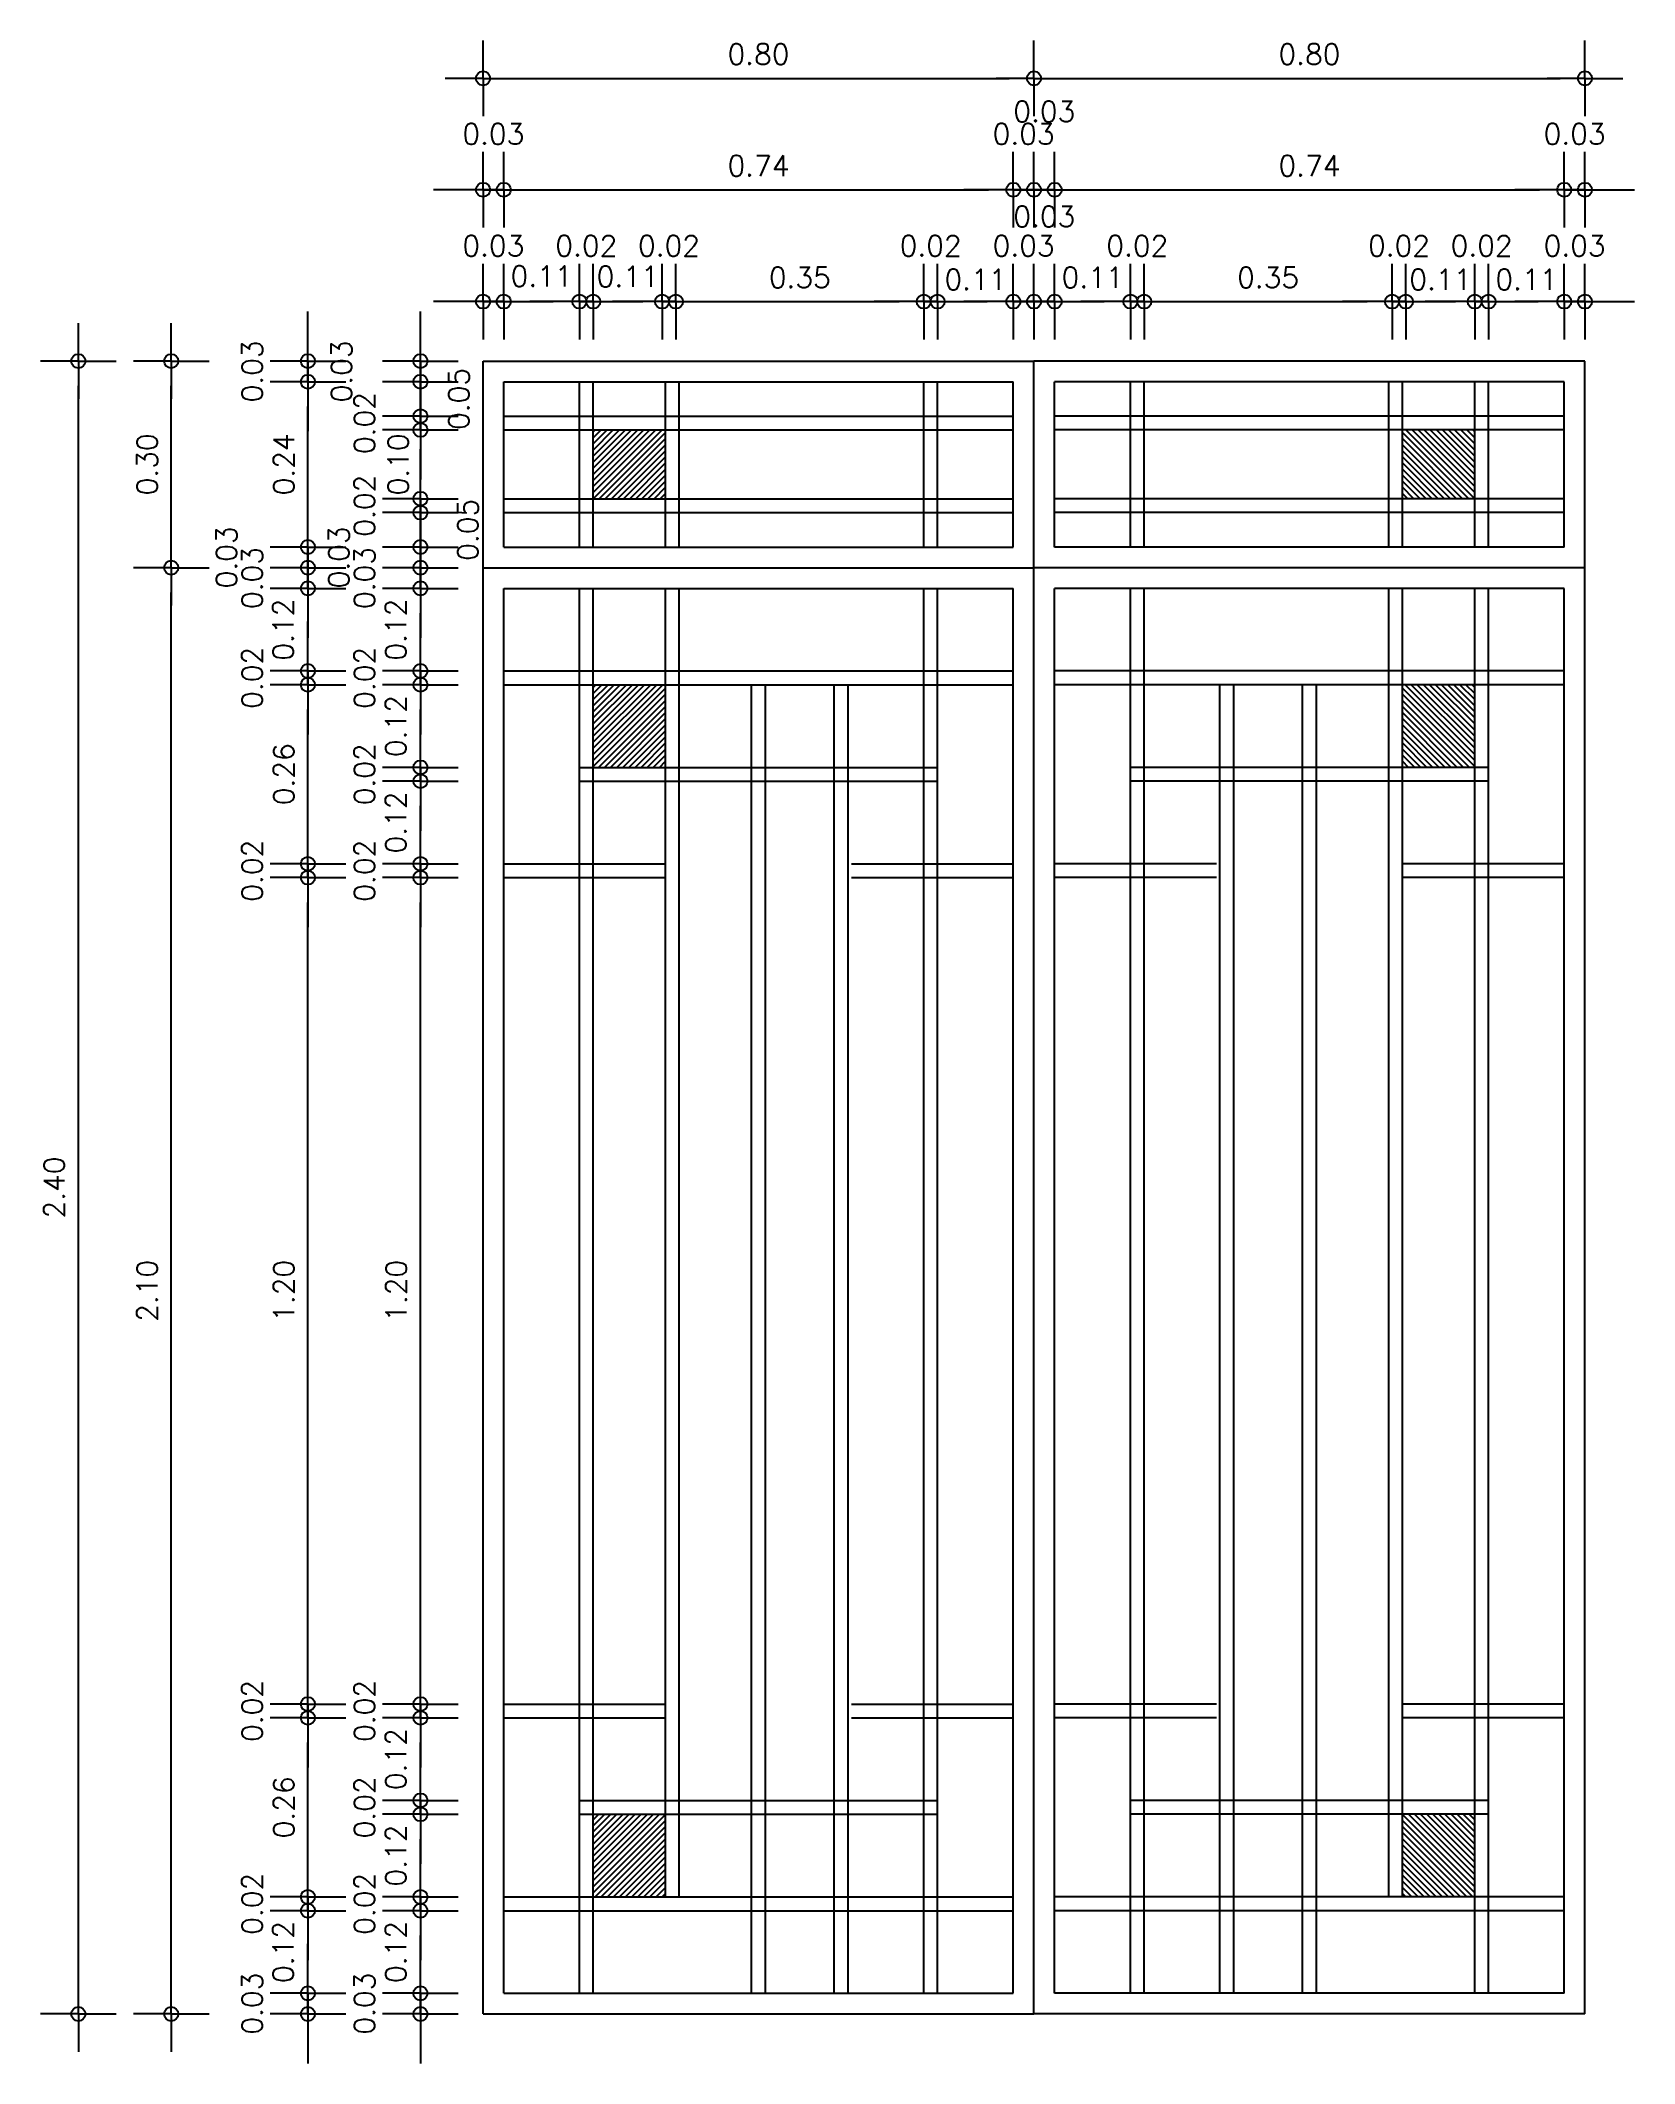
# Model space of a CAD drawing. Extents: x -599692 to 1491, y -9431878 to -451.
# Drawn here: x 1132.054 to 1134.368, y -464.35 to -461.413 of the extents above; entities that cross this region are included whole.
import ezdxf

# ---------------------------------------------------------------- set-up
doc = ezdxf.new("R2010")
doc.units = 0
doc.header["$LTSCALE"] = 0.5
doc.header["$MEASUREMENT"] = 0
doc.header["$PDMODE"] = 34
doc.layers.get('0').update_dxf_attribs({"linetype": 'CONTINUOUS'})
doc.layers.get('DEFPOINTS').update_dxf_attribs({"linetype": 'CONTINUOUS'})
for name, color, linetype in [('COTAS', 2, 'CONTINUOUS'), ('HACHURA', 253, 'CONTINUOUS'), ('P1', 1, 'CONTINUOUS')]:
    doc.layers.add(name, color=color, linetype=linetype)
doc.styles.add('ROMANS', font='romans')
doc.dimstyles.new('BOLA50$0', dxfattribs={"dimscale": 0.5, "dimtxt": 0.25, "dimasz": 0.18, "dimexe": 0.18, "dimexo": 0.0625, "dimgap": 0.1, "dimtad": 1, "dimzin": 0, "dimdsep": 46, "dimtxsty": 'ROMANS', "dimblk1": 'BOLA', "dimblk2": 'BOLA', "dimsah": 1, "dimcen": 0.09, "dimse1": 1, "dimse2": 1, "dimclrt": 256, "dimadec": 0, "dimazin": 0, "dimtfac": 1, "dimtofl": 0, "dimtmove": 2, "dimatfit": 3, "dimldrblk": 'BOLA', "dimfxl": 1, "dimtolj": 1, "dimtzin": 0, "dimarcsym": 0})
pattern_1 = [(45, (838.0619964, -393.711397), (-0.00441941738, 0.00441941738), [])]
pattern_2 = [(135, (1428.930403, -393.711397), (0.00441941738, 0.00441941738), [])]

msp = doc.modelspace()

# ---------------------------------------------------------------- texts
at = {"layer": 'COTAS', "color": 3, "linetype": 'Continuous', "char_height": 0.03, "attachment_point": 5, "style": 'ROMANS'}
for s, insert in [('\\A1;0.03', (1133.5112, -461.5161)), ('\\A1;0.03', (1133.5112, -461.6687)), ('\\A1;0.11', (1132.7812, -461.7553)), ('0.11', (1132.9062, -461.7559)), ('\\A1;0.11', (1133.4112, -461.7602)), ('\\A1;0.11', (1133.5812, -461.757)), ('0.11', (1134.0862, -461.7602)), ('\\A1;0.11', (1134.2112, -461.7602))]:
    msp.add_mtext(s, dxfattribs=dict(at, insert=insert))
at = {"layer": 'COTAS', "color": 3, "linetype": 'Continuous', "char_height": 0.03, "attachment_point": 5, "rotation": 90, "style": 'ROMANS'}
for s, insert in [('\\A1;0.03', (1132.4909, -461.8935)), ('\\A1;0.05', (1132.661, -461.9335)), ('\\A1;0.10', (1132.5729, -462.0285)), ('\\A1;0.05', (1132.674, -462.1235)), ('\\A1;0.03', (1132.3235, -462.1635)), ('\\A1;0.03', (1132.4869, -462.1635)), ('\\A1;0.12', (1132.4062, -462.2685)), ('\\A1;0.12', (1132.5696, -462.2685)), ('\\A1;0.12', (1132.5696, -462.4085)), ('\\A1;0.12', (1132.5696, -462.5485)), ('\\A1;0.12', (1132.5696, -463.9085)), ('\\A1;0.12', (1132.5696, -464.0485)), ('\\A1;0.12', (1132.4062, -464.1885)), ('\\A1;0.12', (1132.5696, -464.1885))]:
    msp.add_mtext(s, dxfattribs=dict(at, insert=insert))

# ---------------------------------------------------------------- blocks, each defined once
blk = doc.blocks.new('BOLA')
for q in [(0, 1.528), (-1.528, 0), (0, -1.528), (1.528, 0)]:
    blk.add_line((0, 0), q)
blk.add_circle((0, 0), 0.284)
blk = doc.blocks.new('*D182')
at = {"layer": 'COTAS', "color": 0, "linetype": 'Continuous', "lineweight": -2}
for p, q in [((1132.6602, -461.7922), (1132.6242, -461.7922)), ((1132.7622, -461.7922), (1132.7982, -461.7922))]:
    blk.add_line(p, q, dxfattribs=at)
at = {"layer": 'DEFPOINTS', "color": 0, "linetype": 'Continuous'}
for p in [(1132.7262, -461.7922), (1132.6962, -461.8785), (1132.7262, -461.9085)]:
    blk.add_point(p, dxfattribs=at)
at = {"layer": 'COTAS', "color": 0, "linetype": 'Continuous', "lineweight": -2, "xscale": 0.036, "yscale": 0.036, "zscale": 0.036}
blk.add_blockref('BOLA', (1132.6962, -461.7922), dxfattribs=at)
at = {"layer": 'COTAS', "color": 0, "linetype": 'Continuous', "lineweight": -2, "xscale": 0.036, "yscale": 0.036, "zscale": 0.036, "rotation": 180}
blk.add_blockref('BOLA', (1132.7262, -461.7922), dxfattribs=at)
at = {"layer": 'COTAS', "linetype": 'Continuous', "insert": (1132.7112, -461.7112), "char_height": 0.03, "attachment_point": 5, "style": 'ROMANS'}
blk.add_mtext('\\A1;0.03', dxfattribs=at)
blk = doc.blocks.new('*D183')
at = {"layer": 'COTAS', "color": 0, "linetype": 'Continuous', "lineweight": -2}
for p, q in [((1132.8002, -461.7922), (1132.7642, -461.7922)), ((1132.8922, -461.7922), (1132.9282, -461.7922))]:
    blk.add_line(p, q, dxfattribs=at)
at = {"layer": 'DEFPOINTS', "color": 0, "linetype": 'Continuous'}
for p in [(1132.8562, -461.7922), (1132.8362, -461.9085), (1132.8562, -461.9085)]:
    blk.add_point(p, dxfattribs=at)
at = {"layer": 'COTAS', "color": 0, "linetype": 'Continuous', "lineweight": -2, "xscale": 0.036, "yscale": 0.036, "zscale": 0.036}
blk.add_blockref('BOLA', (1132.8362, -461.7922), dxfattribs=at)
at = {"layer": 'COTAS', "color": 0, "linetype": 'Continuous', "lineweight": -2, "xscale": 0.036, "yscale": 0.036, "zscale": 0.036, "rotation": 180}
blk.add_blockref('BOLA', (1132.8562, -461.7922), dxfattribs=at)
at = {"layer": 'COTAS', "linetype": 'Continuous', "insert": (1132.8462, -461.7112), "char_height": 0.03, "attachment_point": 5, "style": 'ROMANS'}
blk.add_mtext('\\A1;0.02', dxfattribs=at)
blk = doc.blocks.new('*D184')
at = {"layer": 'COTAS', "color": 0, "linetype": 'Continuous', "lineweight": -2}
for p, q in [((1132.9202, -461.7922), (1132.8842, -461.7922)), ((1133.0122, -461.7922), (1133.0482, -461.7922))]:
    blk.add_line(p, q, dxfattribs=at)
at = {"layer": 'DEFPOINTS', "color": 0, "linetype": 'Continuous'}
for p in [(1132.9762, -461.7922), (1132.9562, -461.9085), (1132.9762, -461.9085)]:
    blk.add_point(p, dxfattribs=at)
at = {"layer": 'COTAS', "color": 0, "linetype": 'Continuous', "lineweight": -2, "xscale": 0.036, "yscale": 0.036, "zscale": 0.036}
blk.add_blockref('BOLA', (1132.9562, -461.7922), dxfattribs=at)
at = {"layer": 'COTAS', "color": 0, "linetype": 'Continuous', "lineweight": -2, "xscale": 0.036, "yscale": 0.036, "zscale": 0.036, "rotation": 180}
blk.add_blockref('BOLA', (1132.9762, -461.7922), dxfattribs=at)
at = {"layer": 'COTAS', "linetype": 'Continuous', "insert": (1132.9662, -461.7112), "char_height": 0.03, "attachment_point": 5, "style": 'ROMANS'}
blk.add_mtext('\\A1;0.02', dxfattribs=at)
blk = doc.blocks.new('*D185')
at = {"layer": 'COTAS', "color": 0, "linetype": 'Continuous', "lineweight": -2}
blk.add_line((1133.0122, -461.7922), (1133.3002, -461.7922), dxfattribs=at)
at = {"layer": 'DEFPOINTS', "color": 0, "linetype": 'Continuous'}
for p in [(1133.3362, -461.7922), (1132.9762, -461.9085), (1133.3362, -461.9085)]:
    blk.add_point(p, dxfattribs=at)
at = {"layer": 'COTAS', "color": 0, "linetype": 'Continuous', "lineweight": -2, "xscale": 0.036, "yscale": 0.036, "zscale": 0.036, "rotation": 180}
blk.add_blockref('BOLA', (1132.9762, -461.7922), dxfattribs=at)
at = {"layer": 'COTAS', "color": 0, "linetype": 'Continuous', "lineweight": -2, "xscale": 0.036, "yscale": 0.036, "zscale": 0.036}
blk.add_blockref('BOLA', (1133.3362, -461.7922), dxfattribs=at)
at = {"layer": 'COTAS', "linetype": 'Continuous', "insert": (1133.1562, -461.7572), "char_height": 0.03, "attachment_point": 5, "style": 'ROMANS'}
blk.add_mtext('\\A1;0.35', dxfattribs=at)
blk = doc.blocks.new('*D186')
at = {"layer": 'COTAS', "color": 0, "linetype": 'Continuous', "lineweight": -2}
for p, q in [((1133.3002, -461.7922), (1133.2642, -461.7922)), ((1133.3922, -461.7922), (1133.4282, -461.7922))]:
    blk.add_line(p, q, dxfattribs=at)
at = {"layer": 'DEFPOINTS', "color": 0, "linetype": 'Continuous'}
for p in [(1133.3562, -461.7922), (1133.3362, -461.9085), (1133.3562, -461.9085)]:
    blk.add_point(p, dxfattribs=at)
at = {"layer": 'COTAS', "color": 0, "linetype": 'Continuous', "lineweight": -2, "xscale": 0.036, "yscale": 0.036, "zscale": 0.036}
blk.add_blockref('BOLA', (1133.3362, -461.7922), dxfattribs=at)
at = {"layer": 'COTAS', "color": 0, "linetype": 'Continuous', "lineweight": -2, "xscale": 0.036, "yscale": 0.036, "zscale": 0.036, "rotation": 180}
blk.add_blockref('BOLA', (1133.3562, -461.7922), dxfattribs=at)
at = {"layer": 'COTAS', "linetype": 'Continuous', "insert": (1133.3462, -461.7112), "char_height": 0.03, "attachment_point": 5, "style": 'ROMANS'}
blk.add_mtext('\\A1;0.02', dxfattribs=at)
blk = doc.blocks.new('*D187')
at = {"layer": 'COTAS', "color": 0, "linetype": 'Continuous', "lineweight": -2}
for p, q in [((1133.4302, -461.7922), (1133.3942, -461.7922)), ((1133.5322, -461.7922), (1133.5682, -461.7922))]:
    blk.add_line(p, q, dxfattribs=at)
at = {"layer": 'DEFPOINTS', "color": 0, "linetype": 'Continuous'}
for p in [(1133.4962, -461.7922), (1133.4962, -461.8785), (1133.4662, -461.9085)]:
    blk.add_point(p, dxfattribs=at)
at = {"layer": 'COTAS', "color": 0, "linetype": 'Continuous', "lineweight": -2, "xscale": 0.036, "yscale": 0.036, "zscale": 0.036}
blk.add_blockref('BOLA', (1133.4662, -461.7922), dxfattribs=at)
at = {"layer": 'COTAS', "color": 0, "linetype": 'Continuous', "lineweight": -2, "xscale": 0.036, "yscale": 0.036, "zscale": 0.036, "rotation": 180}
blk.add_blockref('BOLA', (1133.4962, -461.7922), dxfattribs=at)
at = {"layer": 'COTAS', "linetype": 'Continuous', "insert": (1133.4812, -461.7112), "char_height": 0.03, "attachment_point": 5, "style": 'ROMANS'}
blk.add_mtext('\\A1;0.03', dxfattribs=at)
blk = doc.blocks.new('*D188')
at = {"layer": 'COTAS', "color": 0, "linetype": 'Continuous', "lineweight": -2}
for p, q in [((1133.6002, -461.7922), (1133.5642, -461.7922)), ((1133.6922, -461.7922), (1133.7282, -461.7922))]:
    blk.add_line(p, q, dxfattribs=at)
at = {"layer": 'DEFPOINTS', "color": 0, "linetype": 'Continuous'}
for p in [(1133.6562, -461.7922), (1133.6362, -461.9085), (1133.6562, -461.9085)]:
    blk.add_point(p, dxfattribs=at)
at = {"layer": 'COTAS', "color": 0, "linetype": 'Continuous', "lineweight": -2, "xscale": 0.036, "yscale": 0.036, "zscale": 0.036}
blk.add_blockref('BOLA', (1133.6362, -461.7922), dxfattribs=at)
at = {"layer": 'COTAS', "color": 0, "linetype": 'Continuous', "lineweight": -2, "xscale": 0.036, "yscale": 0.036, "zscale": 0.036, "rotation": 180}
blk.add_blockref('BOLA', (1133.6562, -461.7922), dxfattribs=at)
at = {"layer": 'COTAS', "linetype": 'Continuous', "insert": (1133.6462, -461.7112), "char_height": 0.03, "attachment_point": 5, "style": 'ROMANS'}
blk.add_mtext('\\A1;0.02', dxfattribs=at)
blk = doc.blocks.new('*D189')
at = {"layer": 'COTAS', "color": 0, "linetype": 'Continuous', "lineweight": -2}
blk.add_line((1133.6922, -461.7922), (1133.9802, -461.7922), dxfattribs=at)
at = {"layer": 'DEFPOINTS', "color": 0, "linetype": 'Continuous'}
for p in [(1134.0162, -461.7922), (1133.6562, -461.9085), (1134.0162, -461.9085)]:
    blk.add_point(p, dxfattribs=at)
at = {"layer": 'COTAS', "color": 0, "linetype": 'Continuous', "lineweight": -2, "xscale": 0.036, "yscale": 0.036, "zscale": 0.036, "rotation": 180}
blk.add_blockref('BOLA', (1133.6562, -461.7922), dxfattribs=at)
at = {"layer": 'COTAS', "color": 0, "linetype": 'Continuous', "lineweight": -2, "xscale": 0.036, "yscale": 0.036, "zscale": 0.036}
blk.add_blockref('BOLA', (1134.0162, -461.7922), dxfattribs=at)
at = {"layer": 'COTAS', "linetype": 'Continuous', "insert": (1133.8362, -461.7572), "char_height": 0.03, "attachment_point": 5, "style": 'ROMANS'}
blk.add_mtext('\\A1;0.35', dxfattribs=at)
blk = doc.blocks.new('*D190')
at = {"layer": 'COTAS', "color": 0, "linetype": 'Continuous', "lineweight": -2}
for p, q in [((1133.9802, -461.7922), (1133.9442, -461.7922)), ((1134.0722, -461.7922), (1134.1082, -461.7922))]:
    blk.add_line(p, q, dxfattribs=at)
at = {"layer": 'DEFPOINTS', "color": 0, "linetype": 'Continuous'}
for p in [(1134.0362, -461.7922), (1134.0162, -461.9085), (1134.0362, -461.9085)]:
    blk.add_point(p, dxfattribs=at)
at = {"layer": 'COTAS', "color": 0, "linetype": 'Continuous', "lineweight": -2, "xscale": 0.036, "yscale": 0.036, "zscale": 0.036}
blk.add_blockref('BOLA', (1134.0162, -461.7922), dxfattribs=at)
at = {"layer": 'COTAS', "color": 0, "linetype": 'Continuous', "lineweight": -2, "xscale": 0.036, "yscale": 0.036, "zscale": 0.036, "rotation": 180}
blk.add_blockref('BOLA', (1134.0362, -461.7922), dxfattribs=at)
at = {"layer": 'COTAS', "linetype": 'Continuous', "insert": (1134.0262, -461.7112), "char_height": 0.03, "attachment_point": 5, "style": 'ROMANS'}
blk.add_mtext('\\A1;0.02', dxfattribs=at)
blk = doc.blocks.new('*D191')
at = {"layer": 'COTAS', "color": 0, "linetype": 'Continuous', "lineweight": -2}
for p, q in [((1134.1002, -461.7922), (1134.0642, -461.7922)), ((1134.1922, -461.7922), (1134.2282, -461.7922))]:
    blk.add_line(p, q, dxfattribs=at)
at = {"layer": 'DEFPOINTS', "color": 0, "linetype": 'Continuous'}
for p in [(1134.1562, -461.7922), (1134.1362, -461.9085), (1134.1562, -461.9085)]:
    blk.add_point(p, dxfattribs=at)
at = {"layer": 'COTAS', "color": 0, "linetype": 'Continuous', "lineweight": -2, "xscale": 0.036, "yscale": 0.036, "zscale": 0.036}
blk.add_blockref('BOLA', (1134.1362, -461.7922), dxfattribs=at)
at = {"layer": 'COTAS', "color": 0, "linetype": 'Continuous', "lineweight": -2, "xscale": 0.036, "yscale": 0.036, "zscale": 0.036, "rotation": 180}
blk.add_blockref('BOLA', (1134.1562, -461.7922), dxfattribs=at)
at = {"layer": 'COTAS', "linetype": 'Continuous', "insert": (1134.1462, -461.7112), "char_height": 0.03, "attachment_point": 5, "style": 'ROMANS'}
blk.add_mtext('\\A1;0.02', dxfattribs=at)
blk = doc.blocks.new('*D192')
at = {"layer": 'COTAS', "color": 0, "linetype": 'Continuous', "lineweight": -2}
for p, q in [((1134.2302, -461.7922), (1134.1942, -461.7922)), ((1134.3322, -461.7922), (1134.3682, -461.7922))]:
    blk.add_line(p, q, dxfattribs=at)
at = {"layer": 'DEFPOINTS', "color": 0, "linetype": 'Continuous'}
for p in [(1134.2962, -461.7922), (1134.2962, -461.8785), (1134.2662, -461.9085)]:
    blk.add_point(p, dxfattribs=at)
at = {"layer": 'COTAS', "color": 0, "linetype": 'Continuous', "lineweight": -2, "xscale": 0.036, "yscale": 0.036, "zscale": 0.036}
blk.add_blockref('BOLA', (1134.2662, -461.7922), dxfattribs=at)
at = {"layer": 'COTAS', "color": 0, "linetype": 'Continuous', "lineweight": -2, "xscale": 0.036, "yscale": 0.036, "zscale": 0.036, "rotation": 180}
blk.add_blockref('BOLA', (1134.2962, -461.7922), dxfattribs=at)
at = {"layer": 'COTAS', "linetype": 'Continuous', "insert": (1134.2812, -461.7112), "char_height": 0.03, "attachment_point": 5, "style": 'ROMANS'}
blk.add_mtext('\\A1;0.03', dxfattribs=at)
blk = doc.blocks.new('*D193')
at = {"layer": 'COTAS', "color": 0, "linetype": 'Continuous', "lineweight": -2}
for p, q in [((1132.6602, -461.6298), (1132.6242, -461.6298)), ((1132.7622, -461.6298), (1132.7982, -461.6298))]:
    blk.add_line(p, q, dxfattribs=at)
at = {"layer": 'DEFPOINTS', "color": 0, "linetype": 'Continuous'}
for p in [(1132.7262, -461.6298), (1132.6962, -461.8785), (1132.7262, -461.9085)]:
    blk.add_point(p, dxfattribs=at)
at = {"layer": 'COTAS', "color": 0, "linetype": 'Continuous', "lineweight": -2, "xscale": 0.036, "yscale": 0.036, "zscale": 0.036}
blk.add_blockref('BOLA', (1132.6962, -461.6298), dxfattribs=at)
at = {"layer": 'COTAS', "color": 0, "linetype": 'Continuous', "lineweight": -2, "xscale": 0.036, "yscale": 0.036, "zscale": 0.036, "rotation": 180}
blk.add_blockref('BOLA', (1132.7262, -461.6298), dxfattribs=at)
at = {"layer": 'COTAS', "linetype": 'Continuous', "insert": (1132.7112, -461.5488), "char_height": 0.03, "attachment_point": 5, "style": 'ROMANS'}
blk.add_mtext('\\A1;0.03', dxfattribs=at)
blk = doc.blocks.new('*D194')
at = {"layer": 'COTAS', "color": 0, "linetype": 'Continuous', "lineweight": -2}
blk.add_line((1132.7622, -461.6298), (1133.4302, -461.6298), dxfattribs=at)
at = {"layer": 'DEFPOINTS', "color": 0, "linetype": 'Continuous'}
for p in [(1133.4662, -461.6298), (1132.7262, -461.9085), (1133.4662, -461.9085)]:
    blk.add_point(p, dxfattribs=at)
at = {"layer": 'COTAS', "color": 0, "linetype": 'Continuous', "lineweight": -2, "xscale": 0.036, "yscale": 0.036, "zscale": 0.036, "rotation": 180}
blk.add_blockref('BOLA', (1132.7262, -461.6298), dxfattribs=at)
at = {"layer": 'COTAS', "color": 0, "linetype": 'Continuous', "lineweight": -2, "xscale": 0.036, "yscale": 0.036, "zscale": 0.036}
blk.add_blockref('BOLA', (1133.4662, -461.6298), dxfattribs=at)
at = {"layer": 'COTAS', "linetype": 'Continuous', "insert": (1133.0962, -461.5948), "char_height": 0.03, "attachment_point": 5, "style": 'ROMANS'}
blk.add_mtext('\\A1;0.74', dxfattribs=at)
blk = doc.blocks.new('*D195')
at = {"layer": 'COTAS', "color": 0, "linetype": 'Continuous', "lineweight": -2}
for p, q in [((1133.4302, -461.6298), (1133.3942, -461.6298)), ((1133.5322, -461.6298), (1133.5682, -461.6298))]:
    blk.add_line(p, q, dxfattribs=at)
at = {"layer": 'DEFPOINTS', "color": 0, "linetype": 'Continuous'}
for p in [(1133.4962, -461.6298), (1133.4962, -461.8785), (1133.4662, -461.9085)]:
    blk.add_point(p, dxfattribs=at)
at = {"layer": 'COTAS', "color": 0, "linetype": 'Continuous', "lineweight": -2, "xscale": 0.036, "yscale": 0.036, "zscale": 0.036}
blk.add_blockref('BOLA', (1133.4662, -461.6298), dxfattribs=at)
at = {"layer": 'COTAS', "color": 0, "linetype": 'Continuous', "lineweight": -2, "xscale": 0.036, "yscale": 0.036, "zscale": 0.036, "rotation": 180}
blk.add_blockref('BOLA', (1133.4962, -461.6298), dxfattribs=at)
at = {"layer": 'COTAS', "linetype": 'Continuous', "insert": (1133.4812, -461.5488), "char_height": 0.03, "attachment_point": 5, "style": 'ROMANS'}
blk.add_mtext('\\A1;0.03', dxfattribs=at)
blk = doc.blocks.new('*D196')
at = {"layer": 'COTAS', "color": 0, "linetype": 'Continuous', "lineweight": -2}
blk.add_line((1133.5622, -461.6298), (1134.2302, -461.6298), dxfattribs=at)
at = {"layer": 'DEFPOINTS', "color": 0, "linetype": 'Continuous'}
for p in [(1134.2662, -461.6298), (1133.5262, -461.9085), (1134.2662, -461.9085)]:
    blk.add_point(p, dxfattribs=at)
at = {"layer": 'COTAS', "color": 0, "linetype": 'Continuous', "lineweight": -2, "xscale": 0.036, "yscale": 0.036, "zscale": 0.036, "rotation": 180}
blk.add_blockref('BOLA', (1133.5262, -461.6298), dxfattribs=at)
at = {"layer": 'COTAS', "color": 0, "linetype": 'Continuous', "lineweight": -2, "xscale": 0.036, "yscale": 0.036, "zscale": 0.036}
blk.add_blockref('BOLA', (1134.2662, -461.6298), dxfattribs=at)
at = {"layer": 'COTAS', "linetype": 'Continuous', "insert": (1133.8962, -461.5948), "char_height": 0.03, "attachment_point": 5, "style": 'ROMANS'}
blk.add_mtext('\\A1;0.74', dxfattribs=at)
blk = doc.blocks.new('*D197')
at = {"layer": 'COTAS', "color": 0, "linetype": 'Continuous', "lineweight": -2}
for p, q in [((1134.2302, -461.6298), (1134.1942, -461.6298)), ((1134.3322, -461.6298), (1134.3682, -461.6298))]:
    blk.add_line(p, q, dxfattribs=at)
at = {"layer": 'DEFPOINTS', "color": 0, "linetype": 'Continuous'}
for p in [(1134.2962, -461.6298), (1134.2962, -461.8785), (1134.2662, -461.9085)]:
    blk.add_point(p, dxfattribs=at)
at = {"layer": 'COTAS', "color": 0, "linetype": 'Continuous', "lineweight": -2, "xscale": 0.036, "yscale": 0.036, "zscale": 0.036}
blk.add_blockref('BOLA', (1134.2662, -461.6298), dxfattribs=at)
at = {"layer": 'COTAS', "color": 0, "linetype": 'Continuous', "lineweight": -2, "xscale": 0.036, "yscale": 0.036, "zscale": 0.036, "rotation": 180}
blk.add_blockref('BOLA', (1134.2962, -461.6298), dxfattribs=at)
at = {"layer": 'COTAS', "linetype": 'Continuous', "insert": (1134.2812, -461.5488), "char_height": 0.03, "attachment_point": 5, "style": 'ROMANS'}
blk.add_mtext('\\A1;0.03', dxfattribs=at)
blk = doc.blocks.new('*D198')
at = {"layer": 'COTAS', "color": 0, "linetype": 'Continuous', "lineweight": -2}
blk.add_line((1132.7322, -461.468), (1133.4602, -461.468), dxfattribs=at)
at = {"layer": 'DEFPOINTS', "color": 0, "linetype": 'Continuous'}
for p in [(1133.4962, -461.468), (1132.6962, -461.8785), (1133.4962, -461.8785)]:
    blk.add_point(p, dxfattribs=at)
at = {"layer": 'COTAS', "color": 0, "linetype": 'Continuous', "lineweight": -2, "xscale": 0.036, "yscale": 0.036, "zscale": 0.036, "rotation": 180}
blk.add_blockref('BOLA', (1132.6962, -461.468), dxfattribs=at)
at = {"layer": 'COTAS', "color": 0, "linetype": 'Continuous', "lineweight": -2, "xscale": 0.036, "yscale": 0.036, "zscale": 0.036}
blk.add_blockref('BOLA', (1133.4962, -461.468), dxfattribs=at)
at = {"layer": 'COTAS', "linetype": 'Continuous', "insert": (1133.0962, -461.433), "char_height": 0.03, "attachment_point": 5, "style": 'ROMANS'}
blk.add_mtext('\\A1;0.80', dxfattribs=at)
blk = doc.blocks.new('*D199')
at = {"layer": 'COTAS', "color": 0, "linetype": 'Continuous', "lineweight": -2}
blk.add_line((1133.5322, -461.468), (1134.2602, -461.468), dxfattribs=at)
at = {"layer": 'DEFPOINTS', "color": 0, "linetype": 'Continuous'}
for p in [(1134.2962, -461.468), (1133.4962, -461.8785), (1134.2962, -461.8785)]:
    blk.add_point(p, dxfattribs=at)
at = {"layer": 'COTAS', "color": 0, "linetype": 'Continuous', "lineweight": -2, "xscale": 0.036, "yscale": 0.036, "zscale": 0.036, "rotation": 180}
blk.add_blockref('BOLA', (1133.4962, -461.468), dxfattribs=at)
at = {"layer": 'COTAS', "color": 0, "linetype": 'Continuous', "lineweight": -2, "xscale": 0.036, "yscale": 0.036, "zscale": 0.036}
blk.add_blockref('BOLA', (1134.2962, -461.468), dxfattribs=at)
at = {"layer": 'COTAS', "linetype": 'Continuous', "insert": (1133.8962, -461.433), "char_height": 0.03, "attachment_point": 5, "style": 'ROMANS'}
blk.add_mtext('\\A1;0.80', dxfattribs=at)
blk = doc.blocks.new('*D200')
at = {"layer": 'COTAS', "color": 0, "linetype": 'Continuous', "lineweight": -2}
for p, q in [((1132.6053, -462.1425), (1132.6053, -462.1065)), ((1132.6053, -462.2445), (1132.6053, -462.2805))]:
    blk.add_line(p, q, dxfattribs=at)
at = {"layer": 'DEFPOINTS', "color": 0, "linetype": 'Continuous'}
for p in [(1132.6053, -462.1785), (1132.6962, -462.1785), (1132.7262, -462.2085)]:
    blk.add_point(p, dxfattribs=at)
at = {"layer": 'COTAS', "color": 0, "linetype": 'Continuous', "lineweight": -2, "xscale": 0.036, "yscale": 0.036, "zscale": 0.036}
for p, rotation in [((1132.6053, -462.1785), 270), ((1132.6053, -462.2085), 90)]:
    blk.add_blockref('BOLA', p, dxfattribs=dict(at, rotation=rotation))
at = {"layer": 'COTAS', "linetype": 'Continuous', "insert": (1132.5243, -462.1935), "char_height": 0.03, "attachment_point": 5, "rotation": 90, "style": 'ROMANS'}
blk.add_mtext('\\A1;0.03', dxfattribs=at)
blk = doc.blocks.new('*D201')
at = {"layer": 'COTAS', "color": 0, "linetype": 'Continuous', "lineweight": -2}
for p, q in [((1132.6053, -462.0425), (1132.6053, -462.0065)), ((1132.6053, -462.1345), (1132.6053, -462.1705))]:
    blk.add_line(p, q, dxfattribs=at)
at = {"layer": 'DEFPOINTS', "color": 0, "linetype": 'Continuous'}
for p in [(1132.6053, -462.0785), (1132.7262, -462.0785), (1132.7262, -462.0985)]:
    blk.add_point(p, dxfattribs=at)
at = {"layer": 'COTAS', "color": 0, "linetype": 'Continuous', "lineweight": -2, "xscale": 0.036, "yscale": 0.036, "zscale": 0.036}
for p, rotation in [((1132.6053, -462.0785), 270), ((1132.6053, -462.0985), 90)]:
    blk.add_blockref('BOLA', p, dxfattribs=dict(at, rotation=rotation))
at = {"layer": 'COTAS', "linetype": 'Continuous', "insert": (1132.5243, -462.0885), "char_height": 0.03, "attachment_point": 5, "rotation": 90, "style": 'ROMANS'}
blk.add_mtext('\\A1;0.02', dxfattribs=at)
blk = doc.blocks.new('*D202')
at = {"layer": 'COTAS', "color": 0, "linetype": 'Continuous', "lineweight": -2}
for p, q in [((1132.6053, -461.9225), (1132.6053, -461.8865)), ((1132.6053, -462.0145), (1132.6053, -462.0505))]:
    blk.add_line(p, q, dxfattribs=at)
at = {"layer": 'DEFPOINTS', "color": 0, "linetype": 'Continuous'}
for p in [(1132.6053, -461.9585), (1132.7262, -461.9585), (1132.7262, -461.9785)]:
    blk.add_point(p, dxfattribs=at)
at = {"layer": 'COTAS', "color": 0, "linetype": 'Continuous', "lineweight": -2, "xscale": 0.036, "yscale": 0.036, "zscale": 0.036}
for p, rotation in [((1132.6053, -461.9585), 270), ((1132.6053, -461.9785), 90)]:
    blk.add_blockref('BOLA', p, dxfattribs=dict(at, rotation=rotation))
at = {"layer": 'COTAS', "linetype": 'Continuous', "insert": (1132.5243, -461.9685), "char_height": 0.03, "attachment_point": 5, "rotation": 90, "style": 'ROMANS'}
blk.add_mtext('\\A1;0.02', dxfattribs=at)
blk = doc.blocks.new('*D203')
at = {"layer": 'COTAS', "color": 0, "linetype": 'Continuous', "lineweight": -2}
for p, q in [((1132.4419, -462.1425), (1132.4419, -462.1065)), ((1132.4419, -462.2445), (1132.4419, -462.2805))]:
    blk.add_line(p, q, dxfattribs=at)
at = {"layer": 'DEFPOINTS', "color": 0, "linetype": 'Continuous'}
for p in [(1132.4419, -462.1785), (1132.6962, -462.1785), (1132.7262, -462.2085)]:
    blk.add_point(p, dxfattribs=at)
at = {"layer": 'COTAS', "color": 0, "linetype": 'Continuous', "lineweight": -2, "xscale": 0.036, "yscale": 0.036, "zscale": 0.036}
for p, rotation in [((1132.4419, -462.1785), 270), ((1132.4419, -462.2085), 90)]:
    blk.add_blockref('BOLA', p, dxfattribs=dict(at, rotation=rotation))
at = {"layer": 'COTAS', "linetype": 'Continuous', "insert": (1132.3609, -462.1935), "char_height": 0.03, "attachment_point": 5, "rotation": 90, "style": 'ROMANS'}
blk.add_mtext('\\A1;0.03', dxfattribs=at)
blk = doc.blocks.new('*D159')
at = {"layer": 'COTAS', "color": 0, "linetype": 'Continuous', "lineweight": -2}
blk.add_line((1132.4419, -462.1125), (1132.4419, -461.9445), dxfattribs=at)
at = {"layer": 'DEFPOINTS', "color": 0, "linetype": 'Continuous'}
for p in [(1132.4419, -461.9085), (1132.7262, -461.9085), (1132.7262, -462.1485)]:
    blk.add_point(p, dxfattribs=at)
at = {"layer": 'COTAS', "color": 0, "linetype": 'Continuous', "lineweight": -2, "xscale": 0.036, "yscale": 0.036, "zscale": 0.036}
for p, rotation in [((1132.4419, -461.9085), 90), ((1132.4419, -462.1485), 270)]:
    blk.add_blockref('BOLA', p, dxfattribs=dict(at, rotation=rotation))
at = {"layer": 'COTAS', "linetype": 'Continuous', "insert": (1132.4069, -462.0285), "char_height": 0.03, "attachment_point": 5, "rotation": 90, "style": 'ROMANS'}
blk.add_mtext('\\A1;0.24', dxfattribs=at)
blk = doc.blocks.new('*D160')
at = {"layer": 'COTAS', "color": 0, "linetype": 'Continuous', "lineweight": -2}
for p, q in [((1132.4419, -461.8425), (1132.4419, -461.8065)), ((1132.4419, -461.9445), (1132.4419, -461.9805))]:
    blk.add_line(p, q, dxfattribs=at)
at = {"layer": 'DEFPOINTS', "color": 0, "linetype": 'Continuous'}
for p in [(1132.4419, -461.8785), (1132.6962, -461.8785), (1132.7262, -461.9085)]:
    blk.add_point(p, dxfattribs=at)
at = {"layer": 'COTAS', "color": 0, "linetype": 'Continuous', "lineweight": -2, "xscale": 0.036, "yscale": 0.036, "zscale": 0.036}
for p, rotation in [((1132.4419, -461.8785), 270), ((1132.4419, -461.9085), 90)]:
    blk.add_blockref('BOLA', p, dxfattribs=dict(at, rotation=rotation))
at = {"layer": 'COTAS', "linetype": 'Continuous', "insert": (1132.3609, -461.8935), "char_height": 0.03, "attachment_point": 5, "rotation": 90, "style": 'ROMANS'}
blk.add_mtext('\\A1;0.03', dxfattribs=at)
blk = doc.blocks.new('*D161')
at = {"layer": 'COTAS', "color": 0, "linetype": 'Continuous', "lineweight": -2}
blk.add_line((1132.2435, -464.2425), (1132.2435, -462.2145), dxfattribs=at)
at = {"layer": 'DEFPOINTS', "color": 0, "linetype": 'Continuous'}
for p in [(1132.2435, -462.1785), (1132.6962, -462.1785), (1132.6962, -464.2785)]:
    blk.add_point(p, dxfattribs=at)
at = {"layer": 'COTAS', "color": 0, "linetype": 'Continuous', "lineweight": -2, "xscale": 0.036, "yscale": 0.036, "zscale": 0.036}
for p, rotation in [((1132.2435, -462.1785), 90), ((1132.2435, -464.2785), 270)]:
    blk.add_blockref('BOLA', p, dxfattribs=dict(at, rotation=rotation))
at = {"layer": 'COTAS', "linetype": 'Continuous', "insert": (1132.2085, -463.2285), "char_height": 0.03, "attachment_point": 5, "rotation": 90, "style": 'ROMANS'}
blk.add_mtext('\\A1;2.10', dxfattribs=at)
blk = doc.blocks.new('*D162')
at = {"layer": 'COTAS', "color": 0, "linetype": 'Continuous', "lineweight": -2}
blk.add_line((1132.2435, -462.1425), (1132.2435, -461.9145), dxfattribs=at)
at = {"layer": 'DEFPOINTS', "color": 0, "linetype": 'Continuous'}
for p in [(1132.2435, -461.8785), (1132.6962, -461.8785), (1132.6962, -462.1785)]:
    blk.add_point(p, dxfattribs=at)
at = {"layer": 'COTAS', "color": 0, "linetype": 'Continuous', "lineweight": -2, "xscale": 0.036, "yscale": 0.036, "zscale": 0.036}
for p, rotation in [((1132.2435, -461.8785), 90), ((1132.2435, -462.1785), 270)]:
    blk.add_blockref('BOLA', p, dxfattribs=dict(at, rotation=rotation))
at = {"layer": 'COTAS', "linetype": 'Continuous', "insert": (1132.2085, -462.0285), "char_height": 0.03, "attachment_point": 5, "rotation": 90, "style": 'ROMANS'}
blk.add_mtext('\\A1;0.30', dxfattribs=at)
blk = doc.blocks.new('*D163')
at = {"layer": 'COTAS', "color": 0, "linetype": 'Continuous', "lineweight": -2}
blk.add_line((1132.1086, -464.2425), (1132.1086, -461.9145), dxfattribs=at)
at = {"layer": 'DEFPOINTS', "color": 0, "linetype": 'Continuous'}
for p in [(1132.1086, -461.8785), (1132.6962, -461.8785), (1132.6962, -464.2785)]:
    blk.add_point(p, dxfattribs=at)
at = {"layer": 'COTAS', "color": 0, "linetype": 'Continuous', "lineweight": -2, "xscale": 0.036, "yscale": 0.036, "zscale": 0.036}
for p, rotation in [((1132.1086, -461.8785), 90), ((1132.1086, -464.2785), 270)]:
    blk.add_blockref('BOLA', p, dxfattribs=dict(at, rotation=rotation))
at = {"layer": 'COTAS', "linetype": 'Continuous', "insert": (1132.0736, -463.0785), "char_height": 0.03, "attachment_point": 5, "rotation": 90, "style": 'ROMANS'}
blk.add_mtext('\\A1;2.40', dxfattribs=at)
blk = doc.blocks.new('*D164')
at = {"layer": 'COTAS', "color": 0, "linetype": 'Continuous', "lineweight": -2}
for p, q in [((1132.6053, -462.1425), (1132.6053, -462.1065)), ((1132.6053, -462.2445), (1132.6053, -462.2805))]:
    blk.add_line(p, q, dxfattribs=at)
at = {"layer": 'DEFPOINTS', "color": 0, "linetype": 'Continuous'}
for p in [(1132.6053, -462.1785), (1132.6962, -462.1785), (1132.7262, -462.2085)]:
    blk.add_point(p, dxfattribs=at)
at = {"layer": 'COTAS', "color": 0, "linetype": 'Continuous', "lineweight": -2, "xscale": 0.036, "yscale": 0.036, "zscale": 0.036}
for p, rotation in [((1132.6053, -462.1785), 270), ((1132.6053, -462.2085), 90)]:
    blk.add_blockref('BOLA', p, dxfattribs=dict(at, rotation=rotation))
at = {"layer": 'COTAS', "linetype": 'Continuous', "insert": (1132.5243, -462.1935), "char_height": 0.03, "attachment_point": 5, "rotation": 90, "style": 'ROMANS'}
blk.add_mtext('\\A1;0.03', dxfattribs=at)
blk = doc.blocks.new('*D165')
at = {"layer": 'COTAS', "color": 0, "linetype": 'Continuous', "lineweight": -2}
for p, q in [((1132.4419, -462.1425), (1132.4419, -462.1065)), ((1132.4419, -462.2445), (1132.4419, -462.2805))]:
    blk.add_line(p, q, dxfattribs=at)
at = {"layer": 'DEFPOINTS', "color": 0, "linetype": 'Continuous'}
for p in [(1132.4419, -462.1785), (1132.6962, -462.1785), (1132.7262, -462.2085)]:
    blk.add_point(p, dxfattribs=at)
at = {"layer": 'COTAS', "color": 0, "linetype": 'Continuous', "lineweight": -2, "xscale": 0.036, "yscale": 0.036, "zscale": 0.036}
for p, rotation in [((1132.4419, -462.1785), 270), ((1132.4419, -462.2085), 90)]:
    blk.add_blockref('BOLA', p, dxfattribs=dict(at, rotation=rotation))
at = {"layer": 'COTAS', "linetype": 'Continuous', "insert": (1132.3609, -462.1935), "char_height": 0.03, "attachment_point": 5, "rotation": 90, "style": 'ROMANS'}
blk.add_mtext('\\A1;0.03', dxfattribs=at)
blk = doc.blocks.new('*D166')
at = {"layer": 'COTAS', "color": 0, "linetype": 'Continuous', "lineweight": -2}
for p, q in [((1132.6053, -464.2125), (1132.6053, -464.1765)), ((1132.6053, -464.3145), (1132.6053, -464.3505))]:
    blk.add_line(p, q, dxfattribs=at)
at = {"layer": 'DEFPOINTS', "color": 0, "linetype": 'Continuous'}
for p in [(1132.6053, -464.2485), (1132.7262, -464.2485), (1132.6962, -464.2785)]:
    blk.add_point(p, dxfattribs=at)
at = {"layer": 'COTAS', "color": 0, "linetype": 'Continuous', "lineweight": -2, "xscale": 0.036, "yscale": 0.036, "zscale": 0.036}
for p, rotation in [((1132.6053, -464.2485), 270), ((1132.6053, -464.2785), 90)]:
    blk.add_blockref('BOLA', p, dxfattribs=dict(at, rotation=rotation))
at = {"layer": 'COTAS', "linetype": 'Continuous', "insert": (1132.5243, -464.2635), "char_height": 0.03, "attachment_point": 5, "rotation": 90, "style": 'ROMANS'}
blk.add_mtext('\\A1;0.03', dxfattribs=at)
blk = doc.blocks.new('*D167')
at = {"layer": 'COTAS', "color": 0, "linetype": 'Continuous', "lineweight": -2}
for p, q in [((1132.6053, -464.0725), (1132.6053, -464.0365)), ((1132.6053, -464.1645), (1132.6053, -464.2005))]:
    blk.add_line(p, q, dxfattribs=at)
at = {"layer": 'DEFPOINTS', "color": 0, "linetype": 'Continuous'}
for p in [(1132.6053, -464.1085), (1132.7262, -464.1085), (1132.7262, -464.1285)]:
    blk.add_point(p, dxfattribs=at)
at = {"layer": 'COTAS', "color": 0, "linetype": 'Continuous', "lineweight": -2, "xscale": 0.036, "yscale": 0.036, "zscale": 0.036}
for p, rotation in [((1132.6053, -464.1085), 270), ((1132.6053, -464.1285), 90)]:
    blk.add_blockref('BOLA', p, dxfattribs=dict(at, rotation=rotation))
at = {"layer": 'COTAS', "linetype": 'Continuous', "insert": (1132.5243, -464.1185), "char_height": 0.03, "attachment_point": 5, "rotation": 90, "style": 'ROMANS'}
blk.add_mtext('\\A1;0.02', dxfattribs=at)
blk = doc.blocks.new('*D168')
at = {"layer": 'COTAS', "color": 0, "linetype": 'Continuous', "lineweight": -2}
for p, q in [((1132.6053, -463.9325), (1132.6053, -463.8965)), ((1132.6053, -464.0245), (1132.6053, -464.0605))]:
    blk.add_line(p, q, dxfattribs=at)
at = {"layer": 'DEFPOINTS', "color": 0, "linetype": 'Continuous'}
for p in [(1132.6053, -463.9685), (1132.8462, -463.9685), (1132.8462, -463.9885)]:
    blk.add_point(p, dxfattribs=at)
at = {"layer": 'COTAS', "color": 0, "linetype": 'Continuous', "lineweight": -2, "xscale": 0.036, "yscale": 0.036, "zscale": 0.036}
for p, rotation in [((1132.6053, -463.9685), 270), ((1132.6053, -463.9885), 90)]:
    blk.add_blockref('BOLA', p, dxfattribs=dict(at, rotation=rotation))
at = {"layer": 'COTAS', "linetype": 'Continuous', "insert": (1132.5243, -463.9785), "char_height": 0.03, "attachment_point": 5, "rotation": 90, "style": 'ROMANS'}
blk.add_mtext('\\A1;0.02', dxfattribs=at)
blk = doc.blocks.new('*D169')
at = {"layer": 'COTAS', "color": 0, "linetype": 'Continuous', "lineweight": -2}
for p, q in [((1132.6053, -463.7925), (1132.6053, -463.7565)), ((1132.6053, -463.8845), (1132.6053, -463.9205))]:
    blk.add_line(p, q, dxfattribs=at)
at = {"layer": 'DEFPOINTS', "color": 0, "linetype": 'Continuous'}
for p in [(1132.6053, -463.8285), (1132.7262, -463.8285), (1132.7262, -463.8485)]:
    blk.add_point(p, dxfattribs=at)
at = {"layer": 'COTAS', "color": 0, "linetype": 'Continuous', "lineweight": -2, "xscale": 0.036, "yscale": 0.036, "zscale": 0.036}
for p, rotation in [((1132.6053, -463.8285), 270), ((1132.6053, -463.8485), 90)]:
    blk.add_blockref('BOLA', p, dxfattribs=dict(at, rotation=rotation))
at = {"layer": 'COTAS', "linetype": 'Continuous', "insert": (1132.5243, -463.8385), "char_height": 0.03, "attachment_point": 5, "rotation": 90, "style": 'ROMANS'}
blk.add_mtext('\\A1;0.02', dxfattribs=at)
blk = doc.blocks.new('*D170')
at = {"layer": 'COTAS', "color": 0, "linetype": 'Continuous', "lineweight": -2}
blk.add_line((1132.6053, -463.7925), (1132.6053, -462.6645), dxfattribs=at)
at = {"layer": 'DEFPOINTS', "color": 0, "linetype": 'Continuous'}
for p in [(1132.6053, -462.6285), (1132.7262, -462.6285), (1132.7262, -463.8285)]:
    blk.add_point(p, dxfattribs=at)
at = {"layer": 'COTAS', "color": 0, "linetype": 'Continuous', "lineweight": -2, "xscale": 0.036, "yscale": 0.036, "zscale": 0.036}
for p, rotation in [((1132.6053, -462.6285), 90), ((1132.6053, -463.8285), 270)]:
    blk.add_blockref('BOLA', p, dxfattribs=dict(at, rotation=rotation))
at = {"layer": 'COTAS', "linetype": 'Continuous', "insert": (1132.5703, -463.2285), "char_height": 0.03, "attachment_point": 5, "rotation": 90, "style": 'ROMANS'}
blk.add_mtext('\\A1;1.20', dxfattribs=at)
blk = doc.blocks.new('*D171')
at = {"layer": 'COTAS', "color": 0, "linetype": 'Continuous', "lineweight": -2}
for p, q in [((1132.6053, -462.5725), (1132.6053, -462.5365)), ((1132.6053, -462.6645), (1132.6053, -462.7005))]:
    blk.add_line(p, q, dxfattribs=at)
at = {"layer": 'DEFPOINTS', "color": 0, "linetype": 'Continuous'}
for p in [(1132.6053, -462.6085), (1132.7262, -462.6085), (1132.7262, -462.6285)]:
    blk.add_point(p, dxfattribs=at)
at = {"layer": 'COTAS', "color": 0, "linetype": 'Continuous', "lineweight": -2, "xscale": 0.036, "yscale": 0.036, "zscale": 0.036}
for p, rotation in [((1132.6053, -462.6085), 270), ((1132.6053, -462.6285), 90)]:
    blk.add_blockref('BOLA', p, dxfattribs=dict(at, rotation=rotation))
at = {"layer": 'COTAS', "linetype": 'Continuous', "insert": (1132.5243, -462.6185), "char_height": 0.03, "attachment_point": 5, "rotation": 90, "style": 'ROMANS'}
blk.add_mtext('\\A1;0.02', dxfattribs=at)
blk = doc.blocks.new('*D172')
at = {"layer": 'COTAS', "color": 0, "linetype": 'Continuous', "lineweight": -2}
for p, q in [((1132.6053, -462.4325), (1132.6053, -462.3965)), ((1132.6053, -462.5245), (1132.6053, -462.5605))]:
    blk.add_line(p, q, dxfattribs=at)
at = {"layer": 'DEFPOINTS', "color": 0, "linetype": 'Continuous'}
for p in [(1132.6053, -462.4685), (1132.8462, -462.4685), (1132.8462, -462.4885)]:
    blk.add_point(p, dxfattribs=at)
at = {"layer": 'COTAS', "color": 0, "linetype": 'Continuous', "lineweight": -2, "xscale": 0.036, "yscale": 0.036, "zscale": 0.036}
for p, rotation in [((1132.6053, -462.4685), 270), ((1132.6053, -462.4885), 90)]:
    blk.add_blockref('BOLA', p, dxfattribs=dict(at, rotation=rotation))
at = {"layer": 'COTAS', "linetype": 'Continuous', "insert": (1132.5243, -462.4785), "char_height": 0.03, "attachment_point": 5, "rotation": 90, "style": 'ROMANS'}
blk.add_mtext('\\A1;0.02', dxfattribs=at)
blk = doc.blocks.new('*D173')
at = {"layer": 'COTAS', "color": 0, "linetype": 'Continuous', "lineweight": -2}
for p, q in [((1132.6053, -462.2925), (1132.6053, -462.2565)), ((1132.6053, -462.3845), (1132.6053, -462.4205))]:
    blk.add_line(p, q, dxfattribs=at)
at = {"layer": 'DEFPOINTS', "color": 0, "linetype": 'Continuous'}
for p in [(1132.6053, -462.3285), (1132.7262, -462.3285), (1132.7262, -462.3485)]:
    blk.add_point(p, dxfattribs=at)
at = {"layer": 'COTAS', "color": 0, "linetype": 'Continuous', "lineweight": -2, "xscale": 0.036, "yscale": 0.036, "zscale": 0.036}
for p, rotation in [((1132.6053, -462.3285), 270), ((1132.6053, -462.3485), 90)]:
    blk.add_blockref('BOLA', p, dxfattribs=dict(at, rotation=rotation))
at = {"layer": 'COTAS', "linetype": 'Continuous', "insert": (1132.5243, -462.3385), "char_height": 0.03, "attachment_point": 5, "rotation": 90, "style": 'ROMANS'}
blk.add_mtext('\\A1;0.02', dxfattribs=at)
blk = doc.blocks.new('*D174')
at = {"layer": 'COTAS', "color": 0, "linetype": 'Continuous', "lineweight": -2}
for p, q in [((1132.4419, -464.2125), (1132.4419, -464.1765)), ((1132.4419, -464.3145), (1132.4419, -464.3505))]:
    blk.add_line(p, q, dxfattribs=at)
at = {"layer": 'DEFPOINTS', "color": 0, "linetype": 'Continuous'}
for p in [(1132.4419, -464.2485), (1132.7262, -464.2485), (1132.6962, -464.2785)]:
    blk.add_point(p, dxfattribs=at)
at = {"layer": 'COTAS', "color": 0, "linetype": 'Continuous', "lineweight": -2, "xscale": 0.036, "yscale": 0.036, "zscale": 0.036}
for p, rotation in [((1132.4419, -464.2485), 270), ((1132.4419, -464.2785), 90)]:
    blk.add_blockref('BOLA', p, dxfattribs=dict(at, rotation=rotation))
at = {"layer": 'COTAS', "linetype": 'Continuous', "insert": (1132.3609, -464.2635), "char_height": 0.03, "attachment_point": 5, "rotation": 90, "style": 'ROMANS'}
blk.add_mtext('\\A1;0.03', dxfattribs=at)
blk = doc.blocks.new('*D175')
at = {"layer": 'COTAS', "color": 0, "linetype": 'Continuous', "lineweight": -2}
for p, q in [((1132.4419, -464.0725), (1132.4419, -464.0365)), ((1132.4419, -464.1645), (1132.4419, -464.2005))]:
    blk.add_line(p, q, dxfattribs=at)
at = {"layer": 'DEFPOINTS', "color": 0, "linetype": 'Continuous'}
for p in [(1132.4419, -464.1085), (1132.7262, -464.1085), (1132.7262, -464.1285)]:
    blk.add_point(p, dxfattribs=at)
at = {"layer": 'COTAS', "color": 0, "linetype": 'Continuous', "lineweight": -2, "xscale": 0.036, "yscale": 0.036, "zscale": 0.036}
for p, rotation in [((1132.4419, -464.1085), 270), ((1132.4419, -464.1285), 90)]:
    blk.add_blockref('BOLA', p, dxfattribs=dict(at, rotation=rotation))
at = {"layer": 'COTAS', "linetype": 'Continuous', "insert": (1132.3609, -464.1185), "char_height": 0.03, "attachment_point": 5, "rotation": 90, "style": 'ROMANS'}
blk.add_mtext('\\A1;0.02', dxfattribs=at)
blk = doc.blocks.new('*D176')
at = {"layer": 'COTAS', "color": 0, "linetype": 'Continuous', "lineweight": -2}
blk.add_line((1132.4419, -464.0725), (1132.4419, -463.8845), dxfattribs=at)
at = {"layer": 'DEFPOINTS', "color": 0, "linetype": 'Continuous'}
for p in [(1132.4419, -463.8485), (1132.7262, -463.8485), (1132.7262, -464.1085)]:
    blk.add_point(p, dxfattribs=at)
at = {"layer": 'COTAS', "color": 0, "linetype": 'Continuous', "lineweight": -2, "xscale": 0.036, "yscale": 0.036, "zscale": 0.036}
for p, rotation in [((1132.4419, -463.8485), 90), ((1132.4419, -464.1085), 270)]:
    blk.add_blockref('BOLA', p, dxfattribs=dict(at, rotation=rotation))
at = {"layer": 'COTAS', "linetype": 'Continuous', "insert": (1132.4069, -463.9785), "char_height": 0.03, "attachment_point": 5, "rotation": 90, "style": 'ROMANS'}
blk.add_mtext('\\A1;0.26', dxfattribs=at)
blk = doc.blocks.new('*D177')
at = {"layer": 'COTAS', "color": 0, "linetype": 'Continuous', "lineweight": -2}
for p, q in [((1132.4419, -463.7925), (1132.4419, -463.7565)), ((1132.4419, -463.8845), (1132.4419, -463.9205))]:
    blk.add_line(p, q, dxfattribs=at)
at = {"layer": 'DEFPOINTS', "color": 0, "linetype": 'Continuous'}
for p in [(1132.4419, -463.8285), (1132.7262, -463.8285), (1132.7262, -463.8485)]:
    blk.add_point(p, dxfattribs=at)
at = {"layer": 'COTAS', "color": 0, "linetype": 'Continuous', "lineweight": -2, "xscale": 0.036, "yscale": 0.036, "zscale": 0.036}
for p, rotation in [((1132.4419, -463.8285), 270), ((1132.4419, -463.8485), 90)]:
    blk.add_blockref('BOLA', p, dxfattribs=dict(at, rotation=rotation))
at = {"layer": 'COTAS', "linetype": 'Continuous', "insert": (1132.3609, -463.8385), "char_height": 0.03, "attachment_point": 5, "rotation": 90, "style": 'ROMANS'}
blk.add_mtext('\\A1;0.02', dxfattribs=at)
blk = doc.blocks.new('*D178')
at = {"layer": 'COTAS', "color": 0, "linetype": 'Continuous', "lineweight": -2}
blk.add_line((1132.4419, -463.7925), (1132.4419, -462.6645), dxfattribs=at)
at = {"layer": 'DEFPOINTS', "color": 0, "linetype": 'Continuous'}
for p in [(1132.4419, -462.6285), (1132.7262, -462.6285), (1132.7262, -463.8285)]:
    blk.add_point(p, dxfattribs=at)
at = {"layer": 'COTAS', "color": 0, "linetype": 'Continuous', "lineweight": -2, "xscale": 0.036, "yscale": 0.036, "zscale": 0.036}
for p, rotation in [((1132.4419, -462.6285), 90), ((1132.4419, -463.8285), 270)]:
    blk.add_blockref('BOLA', p, dxfattribs=dict(at, rotation=rotation))
at = {"layer": 'COTAS', "linetype": 'Continuous', "insert": (1132.4069, -463.2285), "char_height": 0.03, "attachment_point": 5, "rotation": 90, "style": 'ROMANS'}
blk.add_mtext('\\A1;1.20', dxfattribs=at)
blk = doc.blocks.new('*D179')
at = {"layer": 'COTAS', "color": 0, "linetype": 'Continuous', "lineweight": -2}
for p, q in [((1132.4419, -462.5725), (1132.4419, -462.5365)), ((1132.4419, -462.6645), (1132.4419, -462.7005))]:
    blk.add_line(p, q, dxfattribs=at)
at = {"layer": 'DEFPOINTS', "color": 0, "linetype": 'Continuous'}
for p in [(1132.4419, -462.6085), (1132.7262, -462.6085), (1132.7262, -462.6285)]:
    blk.add_point(p, dxfattribs=at)
at = {"layer": 'COTAS', "color": 0, "linetype": 'Continuous', "lineweight": -2, "xscale": 0.036, "yscale": 0.036, "zscale": 0.036}
for p, rotation in [((1132.4419, -462.6085), 270), ((1132.4419, -462.6285), 90)]:
    blk.add_blockref('BOLA', p, dxfattribs=dict(at, rotation=rotation))
at = {"layer": 'COTAS', "linetype": 'Continuous', "insert": (1132.3609, -462.6185), "char_height": 0.03, "attachment_point": 5, "rotation": 90, "style": 'ROMANS'}
blk.add_mtext('\\A1;0.02', dxfattribs=at)
blk = doc.blocks.new('*D180')
at = {"layer": 'COTAS', "color": 0, "linetype": 'Continuous', "lineweight": -2}
blk.add_line((1132.4419, -462.5725), (1132.4419, -462.3845), dxfattribs=at)
at = {"layer": 'DEFPOINTS', "color": 0, "linetype": 'Continuous'}
for p in [(1132.4419, -462.3485), (1132.7262, -462.3485), (1132.7262, -462.6085)]:
    blk.add_point(p, dxfattribs=at)
at = {"layer": 'COTAS', "color": 0, "linetype": 'Continuous', "lineweight": -2, "xscale": 0.036, "yscale": 0.036, "zscale": 0.036}
for p, rotation in [((1132.4419, -462.3485), 90), ((1132.4419, -462.6085), 270)]:
    blk.add_blockref('BOLA', p, dxfattribs=dict(at, rotation=rotation))
at = {"layer": 'COTAS', "linetype": 'Continuous', "insert": (1132.4069, -462.4785), "char_height": 0.03, "attachment_point": 5, "rotation": 90, "style": 'ROMANS'}
blk.add_mtext('\\A1;0.26', dxfattribs=at)
blk = doc.blocks.new('*D181')
at = {"layer": 'COTAS', "color": 0, "linetype": 'Continuous', "lineweight": -2}
for p, q in [((1132.4419, -462.2925), (1132.4419, -462.2565)), ((1132.4419, -462.3845), (1132.4419, -462.4205))]:
    blk.add_line(p, q, dxfattribs=at)
at = {"layer": 'DEFPOINTS', "color": 0, "linetype": 'Continuous'}
for p in [(1132.4419, -462.3285), (1132.7262, -462.3285), (1132.7262, -462.3485)]:
    blk.add_point(p, dxfattribs=at)
at = {"layer": 'COTAS', "color": 0, "linetype": 'Continuous', "lineweight": -2, "xscale": 0.036, "yscale": 0.036, "zscale": 0.036}
for p, rotation in [((1132.4419, -462.3285), 270), ((1132.4419, -462.3485), 90)]:
    blk.add_blockref('BOLA', p, dxfattribs=dict(at, rotation=rotation))
at = {"layer": 'COTAS', "linetype": 'Continuous', "insert": (1132.3609, -462.3385), "char_height": 0.03, "attachment_point": 5, "rotation": 90, "style": 'ROMANS'}
blk.add_mtext('\\A1;0.02', dxfattribs=at)

# ---------------------------------------------------------------- dimensions: what is measured, and where the dimension line sits
at = {"layer": 'COTAS', "linetype": 'Continuous'}
for base, p1, p2, picture, middle in [((1133.4962, -461.468), (1132.6962, -461.8785), (1133.4962, -461.8785), '*D198', (1133.0962, -461.433)), ((1134.2962, -461.468), (1133.4962, -461.8785), (1134.2962, -461.8785), '*D199', (1133.8962, -461.433)), ((1132.7262, -461.6298), (1132.6962, -461.8785), (1132.7262, -461.9085), '*D193', (1132.7112, -461.5488)), ((1133.4962, -461.6298), (1133.4662, -461.9085), (1133.4962, -461.8785), '*D195', (1133.4812, -461.5488)), ((1134.2962, -461.6298), (1134.2662, -461.9085), (1134.2962, -461.8785), '*D197', (1134.2812, -461.5488)), ((1133.4662, -461.6298), (1132.7262, -461.9085), (1133.4662, -461.9085), '*D194', (1133.0962, -461.5948)), ((1134.2662, -461.6298), (1133.5262, -461.9085), (1134.2662, -461.9085), '*D196', (1133.8962, -461.5948)), ((1132.7262, -461.7922), (1132.6962, -461.8785), (1132.7262, -461.9085), '*D182', (1132.7112, -461.7112)), ((1132.8562, -461.7922), (1132.8362, -461.9085), (1132.8562, -461.9085), '*D183', (1132.8462, -461.7112)), ((1132.9762, -461.7922), (1132.9562, -461.9085), (1132.9762, -461.9085), '*D184', (1132.9662, -461.7112)), ((1133.3562, -461.7922), (1133.3362, -461.9085), (1133.3562, -461.9085), '*D186', (1133.3462, -461.7112)), ((1133.4962, -461.7922), (1133.4662, -461.9085), (1133.4962, -461.8785), '*D187', (1133.4812, -461.7112)), ((1133.6562, -461.7922), (1133.6362, -461.9085), (1133.6562, -461.9085), '*D188', (1133.6462, -461.7112)), ((1134.0362, -461.7922), (1134.0162, -461.9085), (1134.0362, -461.9085), '*D190', (1134.0262, -461.7112)), ((1134.1562, -461.7922), (1134.1362, -461.9085), (1134.1562, -461.9085), '*D191', (1134.1462, -461.7112)), ((1134.2962, -461.7922), (1134.2662, -461.9085), (1134.2962, -461.8785), '*D192', (1134.2812, -461.7112))]:
    dim = msp.add_linear_dim(base=base, p1=p1, p2=p2, dimstyle='BOLA50$0', override={"dimscale": 0.2, "dimtxt": 0.15}, dxfattribs=at)
    dim.commit()
    dim.dimension.update_dxf_attribs({"geometry": picture, "text_midpoint": middle})
for base, p1, p2, picture, middle in [((1133.3362, -461.7922), (1132.9762, -461.9085), (1133.3362, -461.9085), '*D185', (1133.1562, -461.7572)), ((1134.0162, -461.7922), (1133.6562, -461.9085), (1134.0162, -461.9085), '*D189', (1133.8362, -461.7572))]:
    dim = msp.add_linear_dim(base=base, p1=p1, p2=p2, text='0.35', dimstyle='BOLA50$0', override={"dimscale": 0.2, "dimtxt": 0.15}, dxfattribs=at)
    dim.commit()
    dim.dimension.update_dxf_attribs({"geometry": picture, "text_midpoint": middle})
for base, p1, p2, picture, middle in [((1132.1086, -461.8785), (1132.6962, -464.2785), (1132.6962, -461.8785), '*D163', (1132.0736, -463.0785)), ((1132.2435, -461.8785), (1132.6962, -462.1785), (1132.6962, -461.8785), '*D162', (1132.2085, -462.0285)), ((1132.4419, -461.8785), (1132.7262, -461.9085), (1132.6962, -461.8785), '*D160', (1132.3609, -461.8935)), ((1132.4419, -461.9085), (1132.7262, -462.1485), (1132.7262, -461.9085), '*D159', (1132.4069, -462.0285)), ((1132.6053, -461.9585), (1132.7262, -461.9785), (1132.7262, -461.9585), '*D202', (1132.5243, -461.9685)), ((1132.6053, -462.0785), (1132.7262, -462.0985), (1132.7262, -462.0785), '*D201', (1132.5243, -462.0885)), ((1132.4419, -462.1785), (1132.7262, -462.2085), (1132.6962, -462.1785), '*D203', (1132.3609, -462.1935)), ((1132.4419, -462.1785), (1132.7262, -462.2085), (1132.6962, -462.1785), '*D165', (1132.3609, -462.1935)), ((1132.6053, -462.1785), (1132.7262, -462.2085), (1132.6962, -462.1785), '*D200', (1132.5243, -462.1935)), ((1132.6053, -462.1785), (1132.7262, -462.2085), (1132.6962, -462.1785), '*D164', (1132.5243, -462.1935)), ((1132.2435, -462.1785), (1132.6962, -464.2785), (1132.6962, -462.1785), '*D161', (1132.2085, -463.2285)), ((1132.4419, -462.3285), (1132.7262, -462.3485), (1132.7262, -462.3285), '*D181', (1132.3609, -462.3385)), ((1132.6053, -462.3285), (1132.7262, -462.3485), (1132.7262, -462.3285), '*D173', (1132.5243, -462.3385)), ((1132.4419, -462.3485), (1132.7262, -462.6085), (1132.7262, -462.3485), '*D180', (1132.4069, -462.4785)), ((1132.6053, -462.4685), (1132.8462, -462.4885), (1132.8462, -462.4685), '*D172', (1132.5243, -462.4785)), ((1132.4419, -462.6085), (1132.7262, -462.6285), (1132.7262, -462.6085), '*D179', (1132.3609, -462.6185)), ((1132.6053, -462.6085), (1132.7262, -462.6285), (1132.7262, -462.6085), '*D171', (1132.5243, -462.6185)), ((1132.4419, -462.6285), (1132.7262, -463.8285), (1132.7262, -462.6285), '*D178', (1132.4069, -463.2285)), ((1132.6053, -462.6285), (1132.7262, -463.8285), (1132.7262, -462.6285), '*D170', (1132.5703, -463.2285)), ((1132.4419, -463.8285), (1132.7262, -463.8485), (1132.7262, -463.8285), '*D177', (1132.3609, -463.8385)), ((1132.6053, -463.8285), (1132.7262, -463.8485), (1132.7262, -463.8285), '*D169', (1132.5243, -463.8385)), ((1132.4419, -463.8485), (1132.7262, -464.1085), (1132.7262, -463.8485), '*D176', (1132.4069, -463.9785)), ((1132.6053, -463.9685), (1132.8462, -463.9885), (1132.8462, -463.9685), '*D168', (1132.5243, -463.9785)), ((1132.4419, -464.1085), (1132.7262, -464.1285), (1132.7262, -464.1085), '*D175', (1132.3609, -464.1185)), ((1132.6053, -464.1085), (1132.7262, -464.1285), (1132.7262, -464.1085), '*D167', (1132.5243, -464.1185)), ((1132.4419, -464.2485), (1132.6962, -464.2785), (1132.7262, -464.2485), '*D174', (1132.3609, -464.2635)), ((1132.6053, -464.2485), (1132.6962, -464.2785), (1132.7262, -464.2485), '*D166', (1132.5243, -464.2635))]:
    dim = msp.add_linear_dim(base=base, p1=p1, p2=p2, angle=90, dimstyle='BOLA50$0', override={"dimscale": 0.2, "dimtxt": 0.15}, dxfattribs=at)
    dim.commit()
    dim.dimension.update_dxf_attribs({"geometry": picture, "text_midpoint": middle})

# ---------------------------------------------------------------- hatches: boundary and pattern name
at = {"layer": 'HACHURA'}
h = msp.add_hatch(dxfattribs=at)
h.set_pattern_fill('ANSI31', color=256, scale=0.05, style=0)
h.set_pattern_definition(pattern_1)
h.paths.add_polyline_path([(1132.9612, -461.9785), (1132.8562, -461.9785), (1132.8562, -462.0785), (1132.9612, -462.0785)])
h = msp.add_hatch(dxfattribs=at)
h.set_pattern_fill('ANSI31', color=256, scale=0.05, style=0)
h.set_pattern_definition(pattern_2)
h.paths.add_polyline_path([(1134.0312, -462.0785), (1134.1362, -462.0785), (1134.1362, -461.9785), (1134.0312, -461.9785)])
h = msp.add_hatch(dxfattribs=at)
h.set_pattern_fill('ANSI31', color=256, scale=0.05, style=0)
h.set_pattern_definition(pattern_1)
h.paths.add_polyline_path([(1132.8562, -462.4685), (1132.9612, -462.4685), (1132.9612, -462.3485), (1132.8562, -462.3485)])
h = msp.add_hatch(dxfattribs=at)
h.set_pattern_fill('ANSI31', color=256, scale=0.05, style=0)
h.set_pattern_definition(pattern_2)
h.paths.add_polyline_path([(1134.1362, -462.3485), (1134.0312, -462.3485), (1134.0312, -462.4685), (1134.1362, -462.4685)])
h = msp.add_hatch(dxfattribs=at)
h.set_pattern_fill('ANSI31', color=256, scale=0.05, style=0)
h.set_pattern_definition(pattern_1)
h.paths.add_polyline_path([(1132.9612, -463.9885), (1132.8562, -463.9885), (1132.8562, -464.1085), (1132.9612, -464.1085)])
h = msp.add_hatch(dxfattribs=at)
h.set_pattern_fill('ANSI31', color=256, scale=0.05, style=0)
h.set_pattern_definition(pattern_2)
h.paths.add_polyline_path([(1134.0312, -463.9885), (1134.1362, -463.9885), (1134.1362, -464.1085), (1134.0312, -464.1085)])

# ---------------------------------------------------------------- linework, layer by layer
at = {"layer": 'COTAS', "linetype": 'Continuous'}
for p, q in [((1133.4602, -461.6298), (1133.4242, -461.6298)), ((1133.5622, -461.6298), (1133.5982, -461.6298)), ((1132.6902, -461.7922), (1132.6542, -461.7922)), ((1132.8202, -461.7922), (1132.7842, -461.7922)), ((1132.8722, -461.7922), (1132.9082, -461.7922)), ((1132.9922, -461.7922), (1133.0282, -461.7922)), ((1133.3202, -461.7922), (1133.2842, -461.7922)), ((1133.4602, -461.7922), (1133.4242, -461.7922)), ((1133.4902, -461.7922), (1133.4542, -461.7922)), ((1133.5022, -461.7922), (1133.5382, -461.7922)), ((1133.5622, -461.7922), (1133.5982, -461.7922)), ((1133.6722, -461.7922), (1133.7082, -461.7922)), ((1134.0002, -461.7922), (1133.9642, -461.7922)), ((1134.1202, -461.7922), (1134.0842, -461.7922)), ((1134.1722, -461.7922), (1134.2082, -461.7922)), ((1134.3022, -461.7922), (1134.3382, -461.7922)), ((1132.6053, -461.8425), (1132.6053, -461.8065)), ((1132.6053, -461.8725), (1132.6053, -461.8365)), ((1132.6053, -461.9425), (1132.6053, -461.9065)), ((1132.6053, -461.9445), (1132.6053, -461.9805)), ((1132.6053, -461.9945), (1132.6053, -462.0305)), ((1132.6053, -462.0625), (1132.6053, -462.0265)), ((1132.4419, -462.1125), (1132.4419, -462.0765)), ((1132.6053, -462.1125), (1132.6053, -462.0765)), ((1132.6053, -462.1145), (1132.6053, -462.1505)), ((1132.6053, -462.1725), (1132.6053, -462.1365)), ((1132.6053, -462.1845), (1132.6053, -462.2205)), ((1132.4419, -462.2145), (1132.4419, -462.2505)), ((1132.6053, -462.2145), (1132.6053, -462.2505)), ((1132.6053, -462.2925), (1132.6053, -462.2445)), ((1132.6053, -462.4325), (1132.6053, -462.3845)), ((1132.6053, -462.5725), (1132.6053, -462.5245)), ((1132.6053, -463.9325), (1132.6053, -463.8845)), ((1132.6053, -464.0725), (1132.6053, -464.0245)), ((1132.6053, -464.2125), (1132.6053, -464.1645))]:
    msp.add_line(p, q, dxfattribs=at)
at = {"layer": 'P1', "ltscale": 10}
for p, q in [((1132.6962, -464.2785), (1132.6962, -461.8785)), ((1132.6962, -461.8785), (1133.4962, -461.8785)), ((1133.4962, -464.2785), (1133.4962, -461.8785)), ((1134.2962, -461.8785), (1133.4962, -461.8785)), ((1134.2962, -464.2785), (1134.2962, -461.8785)), ((1132.7262, -462.1485), (1132.7262, -461.9085)), ((1132.7262, -461.9085), (1133.4662, -461.9085)), ((1132.8362, -462.1485), (1132.8362, -461.9085)), ((1132.8562, -462.1485), (1132.8562, -461.9085)), ((1132.9612, -462.1485), (1132.9612, -461.9085)), ((1132.9812, -462.1485), (1132.9812, -461.9085)), ((1133.3362, -462.1485), (1133.3362, -461.9085)), ((1133.3562, -462.1485), (1133.3562, -461.9085)), ((1133.4662, -462.1485), (1133.4662, -461.9085)), ((1133.5262, -462.1485), (1133.5262, -461.9085)), ((1134.2662, -461.9085), (1133.5262, -461.9085)), ((1133.6362, -462.1485), (1133.6362, -461.9085)), ((1133.6562, -462.1485), (1133.6562, -461.9085)), ((1134.0112, -462.1485), (1134.0112, -461.9085)), ((1134.0312, -462.1485), (1134.0312, -461.9085)), ((1134.1362, -462.1485), (1134.1362, -461.9085)), ((1134.1562, -462.1485), (1134.1562, -461.9085)), ((1134.2662, -462.1485), (1134.2662, -461.9085)), ((1132.7262, -461.9585), (1133.4662, -461.9585)), ((1134.2662, -461.9585), (1133.5262, -461.9585)), ((1132.7262, -461.9785), (1133.4662, -461.9785)), ((1134.2662, -461.9785), (1133.5262, -461.9785)), ((1132.7262, -462.0785), (1133.4662, -462.0785)), ((1134.2662, -462.0785), (1133.5262, -462.0785)), ((1132.7262, -462.0985), (1133.4662, -462.0985)), ((1134.2662, -462.0985), (1133.5262, -462.0985)), ((1132.7262, -462.1485), (1133.4662, -462.1485)), ((1134.2662, -462.1485), (1133.5262, -462.1485)), ((1132.6962, -462.1785), (1133.4962, -462.1785)), ((1134.2962, -462.1785), (1133.4962, -462.1785)), ((1132.7262, -464.2485), (1132.7262, -462.2085)), ((1132.7262, -462.2085), (1133.4662, -462.2085)), ((1132.8362, -464.2485), (1132.8362, -462.2085)), ((1132.8562, -464.2485), (1132.8562, -462.2085)), ((1132.9612, -464.1085), (1132.9612, -462.2085)), ((1132.9812, -464.1085), (1132.9812, -462.2085)), ((1133.3362, -464.2485), (1133.3362, -462.2085)), ((1133.3562, -464.2485), (1133.3562, -462.2085)), ((1133.4662, -464.2485), (1133.4662, -462.2085)), ((1133.5262, -464.2485), (1133.5262, -462.2085)), ((1134.2662, -462.2085), (1133.5262, -462.2085)), ((1133.6362, -464.2485), (1133.6362, -462.2085)), ((1133.6562, -464.2485), (1133.6562, -462.2085)), ((1134.0112, -464.1085), (1134.0112, -462.2085)), ((1134.0312, -464.1085), (1134.0312, -462.2085)), ((1134.1362, -464.2485), (1134.1362, -462.2085)), ((1134.1562, -464.2485), (1134.1562, -462.2085)), ((1134.2662, -464.2485), (1134.2662, -462.2085)), ((1132.7262, -462.3285), (1133.4662, -462.3285)), ((1132.7262, -462.3485), (1133.4662, -462.3485)), ((1133.0862, -464.2485), (1133.0862, -462.3485)), ((1133.1062, -464.2485), (1133.1062, -462.3485)), ((1133.2062, -464.2485), (1133.2062, -462.3485)), ((1133.2262, -464.2485), (1133.2262, -462.3485)), ((1134.2662, -462.3285), (1133.5262, -462.3285)), ((1134.2662, -462.3485), (1133.5262, -462.3485)), ((1133.7662, -464.2485), (1133.7662, -462.3485)), ((1133.7862, -464.2485), (1133.7862, -462.3485)), ((1133.8862, -464.2485), (1133.8862, -462.3485)), ((1133.9062, -464.2485), (1133.9062, -462.3485)), ((1132.8362, -462.4685), (1133.3562, -462.4685)), ((1134.1562, -462.4685), (1133.6362, -462.4685)), ((1132.8362, -462.4885), (1133.3562, -462.4885)), ((1134.1562, -462.4885), (1133.6362, -462.4885)), ((1132.7262, -462.6085), (1132.9612, -462.6085)), ((1133.2312, -462.6085), (1133.4662, -462.6085)), ((1133.7612, -462.6085), (1133.5262, -462.6085)), ((1134.2662, -462.6085), (1134.0312, -462.6085)), ((1132.7262, -462.6285), (1132.9612, -462.6285)), ((1133.2312, -462.6285), (1133.4662, -462.6285)), ((1133.7612, -462.6285), (1133.5262, -462.6285)), ((1134.2662, -462.6285), (1134.0312, -462.6285)), ((1132.7262, -463.8285), (1132.9612, -463.8285)), ((1132.7262, -463.8485), (1132.9612, -463.8485)), ((1133.2312, -463.8285), (1133.4662, -463.8285)), ((1133.2312, -463.8485), (1133.4662, -463.8485)), ((1133.7612, -463.8285), (1133.5262, -463.8285)), ((1133.7612, -463.8485), (1133.5262, -463.8485)), ((1134.2662, -463.8285), (1134.0312, -463.8285)), ((1134.2662, -463.8485), (1134.0312, -463.8485)), ((1132.8362, -463.9685), (1133.3562, -463.9685)), ((1134.1562, -463.9685), (1133.6362, -463.9685)), ((1132.8362, -463.9885), (1133.3562, -463.9885)), ((1134.1562, -463.9885), (1133.6362, -463.9885)), ((1132.7262, -464.1085), (1133.4662, -464.1085)), ((1134.2662, -464.1085), (1133.5262, -464.1085)), ((1132.7262, -464.1285), (1133.4662, -464.1285)), ((1134.2662, -464.1285), (1133.5262, -464.1285)), ((1132.7262, -464.2485), (1133.4662, -464.2485)), ((1134.2662, -464.2485), (1133.5262, -464.2485)), ((1132.6962, -464.2785), (1133.4962, -464.2785)), ((1134.2962, -464.2785), (1133.4962, -464.2785))]:
    msp.add_line(p, q, dxfattribs=at)

# ---------------------------------------------------------------- block references
at = {"layer": 'COTAS', "linetype": 'Continuous', "xscale": 0.03600000000005821, "yscale": 0.03600000000000136, "zscale": 0.036}
for p in [(1133.4962, -461.6298), (1132.7262, -461.7922), (1132.8562, -461.7922), (1133.3562, -461.7922), (1133.4962, -461.7922), (1133.5262, -461.7922), (1134.0362, -461.7922), (1134.1562, -461.7922)]:
    msp.add_blockref('BOLA', p, dxfattribs=at)
at = {"layer": 'COTAS', "linetype": 'Continuous', "yscale": 0.03600000000000136, "zscale": 0.036}
for p, xscale, rotation in [((1133.5262, -461.6298), 0.03600000000005821, 180), ((1132.8362, -461.7922), 0.03600000000005821, 180), ((1132.9562, -461.7922), 0.03600000000005821, 180), ((1133.4662, -461.7922), 0.03600000000005821, 180), ((1133.5262, -461.7922), 0.03600000000005821, 180), ((1133.6362, -461.7922), 0.03600000000005821, 180), ((1134.1362, -461.7922), 0.03600000000005821, 180), ((1134.2662, -461.7922), 0.03600000000005821, 180), ((1132.6053, -461.8785), 0.03600000000000136, 270), ((1132.6053, -461.9085), 0.03600000000000136, 270), ((1132.6053, -461.9085), 0.03600000000000136, 90), ((1132.6053, -461.9585), 0.03600000000000136, 90), ((1132.6053, -461.9785), 0.03600000000000136, 270), ((1132.6053, -462.0785), 0.03600000000000136, 90), ((1132.6053, -462.0985), 0.03600000000000136, 270), ((1132.4419, -462.1485), 0.03600000000000136, 270), ((1132.6053, -462.1485), 0.03600000000000136, 270), ((1132.6053, -462.1485), 0.03600000000000136, 90), ((1132.4419, -462.1785), 0.03600000000000136, 90), ((1132.6053, -462.1785), 0.03600000000000136, 90), ((1132.6053, -462.2085), 0.03600000000000136, 270), ((1132.6053, -462.3285), 0.03600000000000136, 270), ((1132.6053, -462.3485), 0.03600000000000136, 90), ((1132.6053, -462.4685), 0.03600000000000136, 270), ((1132.6053, -462.4885), 0.03600000000000136, 90), ((1132.6053, -462.6085), 0.03600000000000136, 270), ((1132.6053, -463.8485), 0.03600000000000136, 90), ((1132.6053, -463.9685), 0.03600000000000136, 270), ((1132.6053, -463.9885), 0.03600000000000136, 90), ((1132.6053, -464.1085), 0.03600000000000136, 270), ((1132.6053, -464.1285), 0.03600000000000136, 90), ((1132.6053, -464.2485), 0.03600000000000136, 270)]:
    msp.add_blockref('BOLA', p, dxfattribs=dict(at, xscale=xscale, rotation=rotation))

msp.set_redraw_order([(e.dxf.handle, doc.entitydb.next_handle()) for e in msp.query("TEXT MTEXT ATTDEF DIMENSION ARC_DIMENSION")])  # texts and dimensions are drawn at this point

doc.saveas('drawing.dxf')
